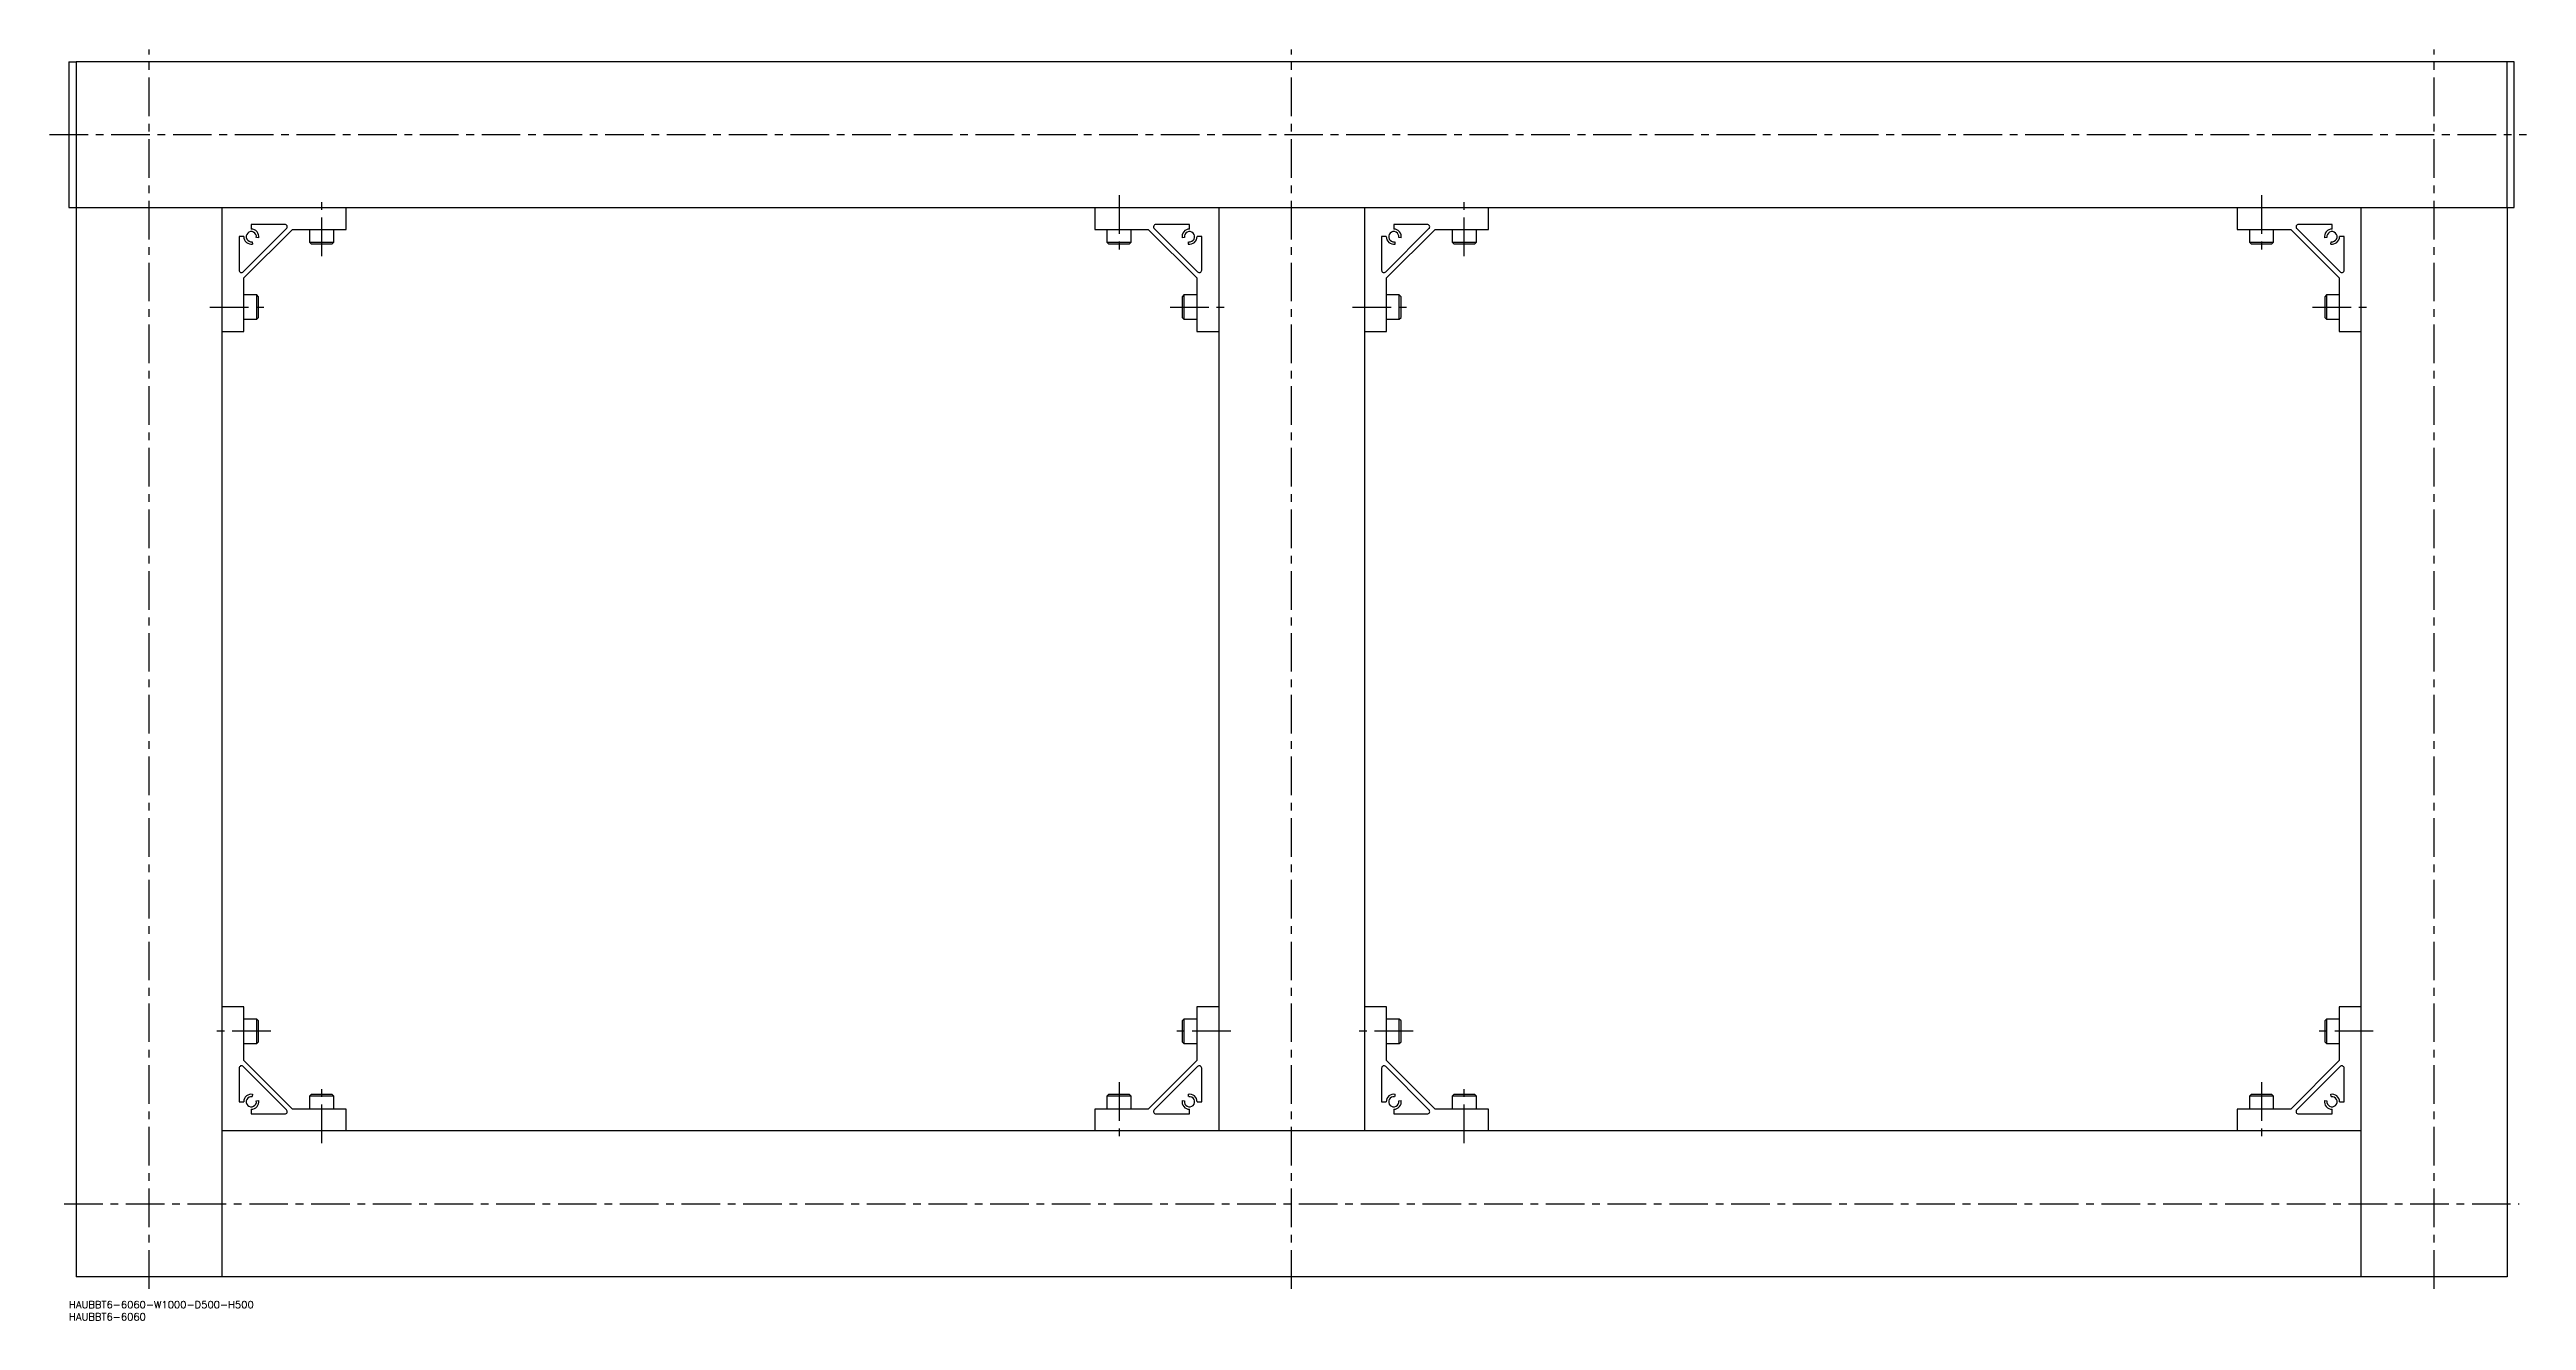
# Model space of a CAD drawing. Extents: x -8 to 1691, y -8 to 1075.
# Drawn here: x -8 to 1011, y -8 to 515 of the extents above; entities that cross this region are included whole.
import ezdxf

# ---------------------------------------------------------------- set-up
doc = ezdxf.new("R2010")
doc.units = 0
doc.header["$LTSCALE"] = 0.5
doc.linetypes.add('CENTER', pattern=[50.8, 31.75, -6.35, 6.35, -6.35])
for name, color, linetype in [('MSM_CENTER', 1, 'CENTER'), ('MSM_CONTINUOUS', 7, 'CONTINUOUS'), ('MSM_PART_NUMBER', 7, 'CONTINUOUS')]:
    doc.layers.add(name, color=color, linetype=linetype)
doc.styles.get("Standard").update_dxf_attribs({"font": 'txt.shx', "height": 3, "bigfont": 'bigfont.shx'})

# ---------------------------------------------------------------- blocks, each defined once
blk = doc.blocks.new('*U8')
at = {"layer": 'MSM_PART_NUMBER'}
blk.add_text('HAUBBT6-6060-W1000-D500-H500', height=3, dxfattribs=at).set_placement((0, -3))
blk = doc.blocks.new('*U9')
at = {"layer": 'MSM_PART_NUMBER'}
blk.add_text('HAUBBT6-6060', height=3, dxfattribs=at).set_placement((0, -8))

msp = doc.modelspace()

# ---------------------------------------------------------------- linework, layer by layer
at = {"layer": 'MSM_CENTER'}
for p, q in [((33, 5), (33, 515)), ((503, 5), (503, 515)), ((973, 5), (973, 515)), ((-8, 480), (1011, 480)), ((104, 430), (104, 455)), ((432, 455), (432, 430)), ((574, 430), (574, 455)), ((902, 455), (902, 430)), ((58, 409), (83, 409)), ((453, 409), (478, 409)), ((528, 409), (553, 409)), ((923, 409), (948, 409)), ((83, 111), (58, 111)), ((478, 111), (453, 111)), ((553, 111), (528, 111)), ((948, 111), (923, 111)), ((104, 65), (104, 90)), ((432, 90), (432, 65)), ((574, 65), (574, 90)), ((902, 90), (902, 65)), ((-2, 40), (1008, 40))]:
    msp.add_line(p, q, dxfattribs=at)
at = {"layer": 'MSM_CONTINUOUS'}
for p, q in [((0, 510), (3, 510)), ((0, 510), (0, 450)), ((3, 510), (3, 450)), ((1006, 510), (3, 510)), ((1003, 450), (1003, 510)), ((1006, 450), (1006, 510)), ((0, 450), (1006, 450)), ((3, 450), (3, 10)), ((63, 10), (63, 450)), ((114, 441), (114, 450)), ((422, 450), (422, 441)), ((473, 450), (473, 70)), ((533, 450), (533, 70)), ((584, 441), (584, 450)), ((892, 450), (892, 441)), ((943, 10), (943, 450)), ((1003, 450), (1003, 10)), ((71.7, 423.5), (89.5, 441.3)), ((72, 421), (92, 441)), ((75, 443), (75, 441.1)), ((88.8, 443), (75, 443)), ((92, 441), (114, 441)), ((99, 441), (99, 435.7)), ((109, 435.7), (109, 441)), ((422, 441), (444, 441)), ((427, 441), (427, 435.7)), ((437, 435.7), (437, 441)), ((444, 441), (464, 421)), ((446.5, 441.3), (464.3, 423.5)), ((461, 443), (447.2, 443)), ((461, 441.1), (461, 443)), ((541.7, 423.5), (559.5, 441.3)), ((542, 421), (562, 441)), ((545, 443), (545, 441.1)), ((558.8, 443), (545, 443)), ((562, 441), (584, 441)), ((569, 441), (569, 435.7)), ((579, 435.7), (579, 441)), ((892, 441), (914, 441)), ((897, 441), (897, 435.7)), ((907, 435.7), (907, 441)), ((914, 441), (934, 421)), ((916.5, 441.3), (934.3, 423.5)), ((931, 443), (917.2, 443)), ((931, 441.1), (931, 443)), ((70, 438), (70, 424.2)), ((71.9, 438), (70, 438)), ((75.4, 435.9), (75.5, 434.9)), ((78.1, 437.5), (77.1, 437.6)), ((99, 435.7), (99.7, 435)), ((99, 435.7), (109, 435.7)), ((99.7, 435), (108.3, 435)), ((108.3, 435), (109, 435.7)), ((427, 435.7), (427.7, 435)), ((427, 435.7), (437, 435.7)), ((427.7, 435), (436.3, 435)), ((436.3, 435), (437, 435.7)), ((458.9, 437.6), (457.9, 437.5)), ((460.5, 434.9), (460.6, 435.9)), ((466, 438), (464.1, 438)), ((466, 424.2), (466, 438)), ((540, 438), (540, 424.2)), ((541.9, 438), (540, 438)), ((545.4, 435.9), (545.5, 434.9)), ((548.1, 437.5), (547.1, 437.6)), ((569, 435.7), (569.7, 435)), ((569, 435.7), (579, 435.7)), ((569.7, 435), (578.3, 435)), ((578.3, 435), (579, 435.7)), ((897, 435.7), (897.7, 435)), ((897, 435.7), (907, 435.7)), ((897.7, 435), (906.3, 435)), ((906.3, 435), (907, 435.7)), ((928.9, 437.6), (927.9, 437.5)), ((930.5, 434.9), (930.6, 435.9)), ((936, 438), (934.1, 438)), ((936, 424.2), (936, 438)), ((72, 399), (72, 421)), ((464, 421), (464, 399)), ((542, 399), (542, 421)), ((934, 421), (934, 399)), ((77.3, 414), (72, 414)), ((78, 413.3), (77.3, 414)), ((77.3, 404), (77.3, 414)), ((78, 404.7), (78, 413.3)), ((458.7, 414), (458, 413.3)), ((458, 413.3), (458, 404.7)), ((464, 414), (458.7, 414)), ((458.7, 414), (458.7, 404)), ((547.3, 414), (542, 414)), ((548, 413.3), (547.3, 414)), ((547.3, 404), (547.3, 414)), ((548, 404.7), (548, 413.3)), ((928.7, 414), (928, 413.3)), ((928, 413.3), (928, 404.7)), ((934, 414), (928.7, 414)), ((928.7, 414), (928.7, 404)), ((63, 399), (72, 399)), ((72, 404), (77.3, 404)), ((77.3, 404), (78, 404.7)), ((458, 404.7), (458.7, 404)), ((458.7, 404), (464, 404)), ((464, 399), (473, 399)), ((533, 399), (542, 399)), ((542, 404), (547.3, 404)), ((547.3, 404), (548, 404.7)), ((928, 404.7), (928.7, 404)), ((928.7, 404), (934, 404)), ((934, 399), (943, 399)), ((72, 121), (63, 121)), ((72, 99), (72, 121)), ((77.3, 116), (72, 116)), ((78, 115.3), (77.3, 116)), ((77.3, 106), (77.3, 116)), ((78, 106.7), (78, 115.3)), ((458.7, 116), (458, 115.3)), ((458, 115.3), (458, 106.7)), ((464, 116), (458.7, 116)), ((458.7, 116), (458.7, 106)), ((473, 121), (464, 121)), ((464, 121), (464, 99)), ((542, 121), (533, 121)), ((542, 99), (542, 121)), ((547.3, 116), (542, 116)), ((548, 115.3), (547.3, 116)), ((547.3, 106), (547.3, 116)), ((548, 106.7), (548, 115.3)), ((928.7, 116), (928, 115.3)), ((928, 115.3), (928, 106.7)), ((934, 116), (928.7, 116)), ((928.7, 116), (928.7, 106)), ((943, 121), (934, 121)), ((934, 121), (934, 99)), ((72, 106), (77.3, 106)), ((77.3, 106), (78, 106.7)), ((458, 106.7), (458.7, 106)), ((458.7, 106), (464, 106)), ((542, 106), (547.3, 106)), ((547.3, 106), (548, 106.7)), ((928, 106.7), (928.7, 106)), ((928.7, 106), (934, 106)), ((70, 95.8), (70, 82)), ((89.5, 78.7), (71.7, 96.5)), ((92, 79), (72, 99)), ((464, 99), (444, 79)), ((464.3, 96.5), (446.5, 78.7)), ((466, 82), (466, 95.8)), ((540, 95.8), (540, 82)), ((559.5, 78.7), (541.7, 96.5)), ((562, 79), (542, 99)), ((934, 99), (914, 79)), ((934.3, 96.5), (916.5, 78.7)), ((936, 82), (936, 95.8)), ((70, 82), (71.9, 82)), ((75.5, 85.1), (75.4, 84.1)), ((77.1, 82.4), (78.1, 82.5)), ((99.7, 85), (99, 84.3)), ((99, 84.3), (99, 79)), ((109, 84.3), (99, 84.3)), ((108.3, 85), (99.7, 85)), ((109, 84.3), (108.3, 85)), ((109, 79), (109, 84.3)), ((427.7, 85), (427, 84.3)), ((427, 84.3), (427, 79)), ((437, 84.3), (427, 84.3)), ((436.3, 85), (427.7, 85)), ((437, 84.3), (436.3, 85)), ((437, 79), (437, 84.3)), ((457.9, 82.5), (458.9, 82.4)), ((460.6, 84.1), (460.5, 85.1)), ((464.1, 82), (466, 82)), ((540, 82), (541.9, 82)), ((545.5, 85.1), (545.4, 84.1)), ((547.1, 82.4), (548.1, 82.5)), ((569.7, 85), (569, 84.3)), ((569, 84.3), (569, 79)), ((579, 84.3), (569, 84.3)), ((578.3, 85), (569.7, 85)), ((579, 84.3), (578.3, 85)), ((579, 79), (579, 84.3)), ((897.7, 85), (897, 84.3)), ((897, 84.3), (897, 79)), ((907, 84.3), (897, 84.3)), ((906.3, 85), (897.7, 85)), ((907, 84.3), (906.3, 85)), ((907, 79), (907, 84.3)), ((927.9, 82.5), (928.9, 82.4)), ((930.6, 84.1), (930.5, 85.1)), ((934.1, 82), (936, 82)), ((75, 78.9), (75, 77)), ((75, 77), (88.8, 77)), ((114, 79), (92, 79)), ((114, 70), (114, 79)), ((444, 79), (422, 79)), ((422, 79), (422, 70)), ((447.2, 77), (461, 77)), ((461, 77), (461, 78.9)), ((545, 78.9), (545, 77)), ((545, 77), (558.8, 77)), ((584, 79), (562, 79)), ((584, 70), (584, 79)), ((914, 79), (892, 79)), ((892, 79), (892, 70)), ((917.2, 77), (931, 77)), ((931, 77), (931, 78.9)), ((943, 70), (63, 70)), ((1003, 10), (3, 10))]:
    msp.add_line(p, q, dxfattribs=at)
for centre, radius, start, end in [((75, 438), 2.1, 350, 280), ((75, 438), 3.1, 350, 90), ((88.8, 442), 1, 315, 90), ((447.2, 442), 1, 90, 225), ((461, 438), 3.1, 90, 190), ((461, 438), 2.1, 260, 190), ((545, 438), 2.1, 350, 280), ((545, 438), 3.1, 350, 90), ((558.8, 442), 1, 315, 90), ((917.2, 442), 1, 90, 225), ((931, 438), 3.1, 90, 190), ((931, 438), 2.1, 260, 190), ((75, 438), 3.1, 180, 280), ((461, 438), 3.1, 260, 0), ((545, 438), 3.1, 180, 280), ((931, 438), 3.1, 260, 0), ((71, 424.2), 1, 180, 315), ((465, 424.2), 1, 225, 0), ((541, 424.2), 1, 180, 315), ((935, 424.2), 1, 225, 0), ((71, 95.8), 1, 45, 180), ((465, 95.8), 1, 0, 135), ((541, 95.8), 1, 45, 180), ((935, 95.8), 1, 0, 135), ((75, 82), 3.1, 80, 180), ((75, 82), 2.1, 80, 10), ((75, 82), 3.1, 270, 10), ((461, 82), 3.1, 170, 270), ((461, 82), 2.1, 170, 100), ((461, 82), 3.1, 0, 100), ((545, 82), 3.1, 80, 180), ((545, 82), 2.1, 80, 10), ((545, 82), 3.1, 270, 10), ((931, 82), 3.1, 170, 270), ((931, 82), 2.1, 170, 100), ((931, 82), 3.1, 0, 100), ((88.8, 78), 1, 270, 45), ((447.2, 78), 1, 135, 270), ((558.8, 78), 1, 270, 45), ((917.2, 78), 1, 135, 270)]:
    msp.add_arc(centre, radius, start, end, dxfattribs=at)

# ---------------------------------------------------------------- block references
for name in ['*U8', '*U9']:
    msp.add_blockref(name, (0, 0), dxfattribs=at)

doc.saveas('drawing.dxf')
